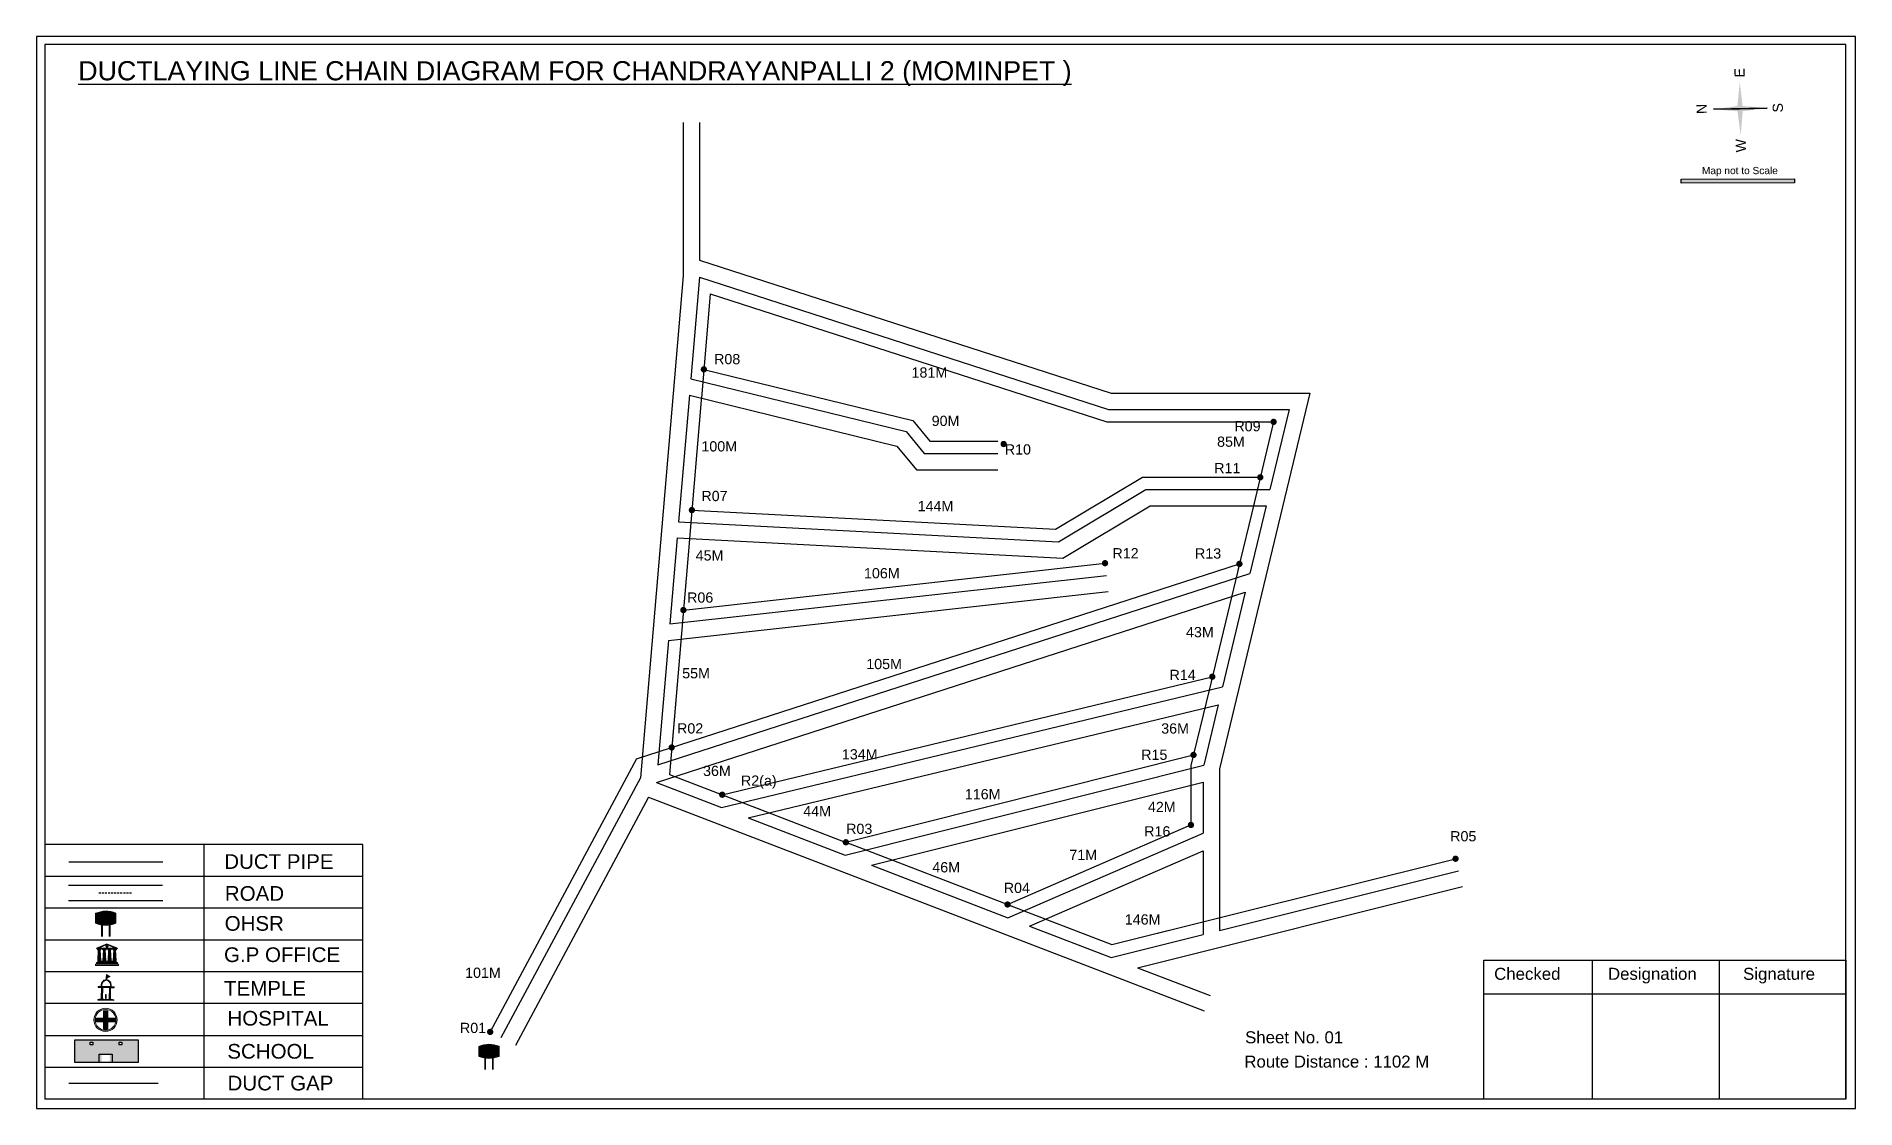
# Model space of a CAD drawing. Header units: inches. Extents: x -117 to 51867, y -12715 to 3423.
# Drawn here: x 1601 to 2491, y -9499 to -8975 of the extents above; entities that cross this region are included whole.
import ezdxf

# ---------------------------------------------------------------- set-up
doc = ezdxf.new("R2010")
doc.units = ezdxf.units.IN
doc.header["$MEASUREMENT"] = 0
doc.linetypes.add('DASHEDX2', pattern=[1.5, 1, -0.5])
for name, color, linetype in [('LANDMARK', 7, 'Continuous'), ('OHT', 7, 'Continuous'), ('pipe', 5, 'Continuous')]:
    doc.layers.add(name, color=color, linetype=linetype)
doc.styles.get("Standard").update_dxf_attribs({"font": 'arial.ttf'})

msp = doc.modelspace()

# ---------------------------------------------------------------- texts
at = {"color": 242, "true_color": 0xcd2027}
msp.add_text('%%UDUCTLAYING LINE CHAIN DIAGRAM FOR CHANDRAYANPALLI 2 (MOMINPET )', height=9.375, dxfattribs=at).set_placement((1621.03, -8996.41))
for s, p in [('E', (2436.39, -8995.01)), ('S', (2455.1, -9012.11)), ('N', (2417.81, -9012.85)), ('W', (2437.04, -9031.6))]:
    msp.add_text(s, height=4.95, rotation=91.00631).set_placement(p)
for s, height, p in [('Map not to Scale', 3.5424, (2415.48, -9042.3)), ('R08', 5, (1932.12, -9135.27)), ('181M', 5, (2028.74, -9141.83)), ('90M', 5, (2038.59, -9165.48)), ('R09', 5, (2186.71, -9168.07)), ('100M', 5, (1925.91, -9177.95)), ('R10', 5, (2074.37, -9179.46)), ('85M', 5, (2178.24, -9175.66)), ('R11', 5, (2176.85, -9188.61)), ('R07', 5, (1925.91, -9202.23)), ('144M', 5, (2031.73, -9207.2)), ('45M', 5, (1923.12, -9231.31)), ('R12', 5, (2127.04, -9230.25)), ('R13', 5, (2167.43, -9230.34)), ('106M', 5, (2005.47, -9240.01)), ('R06', 5, (1918.92, -9251.9)), ('43M', 5, (2163.03, -9268.82)), ('55M', 5, (1916.52, -9288.93)), ('105M', 5, (2006.59, -9284.43)), ('R14', 5, (2154.97, -9289.76)), ('R02', 5, (1913.99, -9315.92)), ('36M', 5, (2150.91, -9315.95)), ('134M', 5, (1994.67, -9328.6)), ('R15', 5, (2141.12, -9328.81)), ('36M', 5, (1926.73, -9336.7)), ('R2(a)', 5, (1945.27, -9341.47)), ('116M', 5, (2054.82, -9348.11)), ('44M', 5, (1975.75, -9356.43)), ('42M', 5, (2144.39, -9354.34)), ('R03', 5, (1996.74, -9365.05)), ('R16', 5, (2142.58, -9366.29)), ('R05', 5, (2292.3, -9368.67)), ('71M', 5, (2105.95, -9377.79)), ('DUCT PIPE', 7.178, (1692.45, -9382.14)), ('46M', 5, (2038.9, -9383.86)), ('ROAD ', 7.178, (1692.76, -9397.75)), ('R04', 5, (2073.86, -9393.93)), ('OHSR', 7.178, (1692.67, -9412.41)), ('146M', 5, (2133.08, -9409.37)), ('G.P OFFICE', 7.178, (1692.34, -9427.71)), ('101M', 5, (1810.3, -9435.45)), ('Checked', 5.886, (2313.81, -9436.42)), ('Designation', 5.886, (2369.51, -9436.42)), ('Signature', 5.886, (2435.61, -9436.42)), ('TEMPLE', 7.178, (1692.33, -9444.12)), ('HOSPITAL', 7.178, (1694.01, -9458.8)), ('R01', 5, (1807.77, -9462.44)), ('Sheet No. 01', 5.886, (2191.95, -9467.48)), ('SCHOOL', 7.178, (1693.96, -9474.97)), ('Route Distance : 1102 M', 5.886, (2191.58, -9479.35)), ('DUCT GAP', 7.178, (1694.06, -9490.52))]:
    msp.add_text(s, height=height).set_placement(p)

# ---------------------------------------------------------------- blocks, each defined once
blk = doc.blocks.new('OHT')
at = {"linetype": 'Continuous', "lineweight": 0, "true_color": 0x0ffffc}
blk.add_hatch(color=4, dxfattribs=at).paths.add_polyline_path([(0.012, 1), (0, 1, 0.101323), (-0.4, 0.916), (-0.4, 0.525, 0.194075), (0.399, 0.521), (0.399, 0.921, 0.097877)])
at = {"color": 4, "linetype": 'Continuous', "lineweight": 0, "true_color": 0x0ffffc, "flags": 128}
for points in [[(-0.4, 0.525), (-0.4, 0.916)], [(0.399, 0.521), (0.399, 0.921)]]:
    blk.add_lwpolyline(points, dxfattribs=at)
at = {"color": 4, "linetype": 'Continuous', "lineweight": 0, "true_color": 0x0ffffc, "const_width": 0.075, "flags": 128}
for points in [[(-0.15, 0), (-0.15, 0.475)], [(0.15, 0), (0.15, 0.473)]]:
    blk.add_lwpolyline(points, dxfattribs=at)
at = {"color": 4, "linetype": 'Continuous', "lineweight": 0, "true_color": 0x0ffffc}
for centre, radius, start, end in [((0.006, -0.019), 1.019, 67.31091, 113.47108), ((0.004, 1.513), 1.068, 247.76824, 291.70073)]:
    blk.add_arc(centre, radius, start, end, dxfattribs=at)
blk = doc.blocks.new('Government_Office')
at = {"linetype": 'Continuous', "lineweight": 0, "true_color": 0xff0000}
h = blk.add_hatch(color=1, dxfattribs=at)
h.paths.add_polyline_path([(0.44, 0.72), (0.45, 0.75), (0, 0.93), (-0.45, 0.75), (-0.44, 0.72)])
h.paths.add_polyline_path([(0.355, 0.75), (-0.355, 0.75), (0, 0.9)], flags=16)
h.paths.add_polyline_path([(0, 0.778, -1), (0, 0.872, -1)], flags=0)
h = blk.add_hatch(color=1, dxfattribs=at)
edge = h.paths.add_edge_path()
edge.add_arc((0, 0.825), 0.0467, 90, 270)
edge.add_arc((0, 0.825), 0.0467, 270, 450)
for points in [[(-0.5, 0.05), (0.5, 0.05), (0.5, 0), (-0.5, 0)], [(-0.45, 0.075), (-0.45, 0.12), (0.45, 0.12), (0.45, 0.075)], [(-0.4, 0.14), (-0.4, 0.18), (0.4, 0.18), (0.4, 0.14)]]:
    blk.add_hatch(color=1, dxfattribs=at).paths.add_polyline_path(points)
h = blk.add_hatch(color=1, dxfattribs=at)
edge = h.paths.add_edge_path()
edge.add_line((-0.27, 0.195), (-0.295, 0.675))
edge.add_line((-0.295, 0.675), (-0.29, 0.675))
edge.add_arc((-0.278, 0.688), 0.0176, 225.30401, 441.56588)
edge.add_line((-0.275, 0.705), (-0.395, 0.705))
edge.add_arc((-0.392, 0.688), 0.0176, 98.43412, 314.69599)
edge.add_line((-0.38, 0.675), (-0.375, 0.675))
edge.add_line((-0.375, 0.675), (-0.4, 0.195))
edge.add_line((-0.4, 0.195), (-0.27, 0.195))
h = blk.add_hatch(color=1, dxfattribs=at)
edge = h.paths.add_edge_path()
edge.add_line((-0.047, 0.195), (-0.072, 0.675))
edge.add_line((-0.072, 0.675), (-0.067, 0.675))
edge.add_arc((-0.054, 0.688), 0.0176, 225.30401, 441.56588)
edge.add_line((-0.052, 0.705), (-0.172, 0.705))
edge.add_arc((-0.169, 0.688), 0.0176, 98.43412, 314.69599)
edge.add_line((-0.157, 0.675), (-0.152, 0.675))
edge.add_line((-0.152, 0.675), (-0.177, 0.195))
edge.add_line((-0.177, 0.195), (-0.047, 0.195))
h = blk.add_hatch(color=1, dxfattribs=at)
edge = h.paths.add_edge_path()
edge.add_line((0.177, 0.195), (0.152, 0.675))
edge.add_line((0.152, 0.675), (0.157, 0.675))
edge.add_arc((0.169, 0.688), 0.0176, 225.30401, 441.56588)
edge.add_line((0.172, 0.705), (0.052, 0.705))
edge.add_arc((0.054, 0.688), 0.0176, 98.43412, 314.69599)
edge.add_line((0.067, 0.675), (0.072, 0.675))
edge.add_line((0.072, 0.675), (0.047, 0.195))
edge.add_line((0.047, 0.195), (0.177, 0.195))
h = blk.add_hatch(color=1, dxfattribs=at)
edge = h.paths.add_edge_path()
edge.add_line((0.4, 0.195), (0.375, 0.675))
edge.add_line((0.375, 0.675), (0.38, 0.675))
edge.add_arc((0.392, 0.688), 0.0176, 225.30401, 441.56588)
edge.add_line((0.395, 0.705), (0.275, 0.705))
edge.add_arc((0.278, 0.688), 0.0176, 98.43412, 314.69599)
edge.add_line((0.29, 0.675), (0.295, 0.675))
edge.add_line((0.295, 0.675), (0.27, 0.195))
edge.add_line((0.27, 0.195), (0.4, 0.195))
at = {"color": 1, "linetype": 'Continuous', "lineweight": 0, "true_color": 0xff0000, "flags": 128}
for points in [[(-0.45, 0.75), (-0.44, 0.72), (0.44, 0.72), (0.45, 0.75), (0, 0.93)], [(-0.355, 0.75), (0.355, 0.75), (0, 0.9)], [(-0.5, 0.05), (0.5, 0.05), (0.5, 0), (-0.5, 0)], [(-0.45, 0.075), (-0.45, 0.12), (0.45, 0.12), (0.45, 0.075)], [(-0.4, 0.14), (-0.4, 0.18), (0.4, 0.18), (0.4, 0.14)]]:
    blk.add_lwpolyline(points, close=True, dxfattribs=at)
for points in [[(0, 0.872, 1), (0, 0.778, 1)], [(-0.27, 0.195), (-0.295, 0.675), (-0.29, 0.675, 1.379694), (-0.275, 0.705), (-0.395, 0.705, 1.379694), (-0.38, 0.675), (-0.375, 0.675), (-0.4, 0.195)], [(-0.047, 0.195), (-0.072, 0.675), (-0.067, 0.675, 1.379694), (-0.052, 0.705), (-0.172, 0.705, 1.379694), (-0.157, 0.675), (-0.152, 0.675), (-0.177, 0.195)], [(0.177, 0.195), (0.152, 0.675), (0.157, 0.675, 1.379694), (0.172, 0.705), (0.052, 0.705, 1.379694), (0.067, 0.675), (0.072, 0.675), (0.047, 0.195)], [(0.4, 0.195), (0.375, 0.675), (0.38, 0.675, 1.379694), (0.395, 0.705), (0.275, 0.705, 1.379694), (0.29, 0.675), (0.295, 0.675), (0.27, 0.195)]]:
    blk.add_lwpolyline(points, format="xyb", close=True, dxfattribs=at)
blk = doc.blocks.new('Temple')
at = {"linetype": 'Continuous', "lineweight": 0, "true_color": 0xff0000}
h = blk.add_hatch(color=1, dxfattribs=at)
edge = h.paths.add_edge_path()
edge.add_line((0.175, 0.49), (0.225, 0.49))
edge.add_line((0.225, 0.49), (0.225, 0.497))
edge.add_line((0.225, 0.497), (0.307, 0.497))
edge.add_line((0.307, 0.497), (0.307, 0.533))
edge.add_line((0.307, 0.533), (0.257, 0.533))
edge.add_line((0.257, 0.533), (0.257, 0.54))
edge.add_line((0.257, 0.54), (0.2, 0.54))
edge.add_spline(control_points=[(0.2, 0.54), (0.2, 0.589), (0.19, 0.638), (0.142, 0.743), (0.092, 0.79), (0.027, 0.805), (0.02, 0.806), (0.012, 0.806)], knot_values=[4.712389, 4.712389, 4.712389, 4.712389, 5.278166, 5.278166, 6.117402, 6.117402, 6.223801, 6.223801, 6.223801, 6.223801], degree=3, periodic=0)
edge.add_line((0.012, 0.806), (0.012, 0.79))
edge.add_line((0.012, 0.79), (-0.012, 0.79))
edge.add_line((-0.012, 0.79), (-0.012, 0.806))
edge.add_spline(control_points=[(-0.012, 0.806), (-0.055, 0.802), (-0.096, 0.781), (-0.171, 0.699), (-0.197, 0.628), (-0.2, 0.55), (-0.2, 0.545), (-0.2, 0.54)], knot_values=[6.343965, 6.343965, 6.343965, 6.343965, 6.956638, 6.956638, 7.795874, 7.795874, 7.853982, 7.853982, 7.853982, 7.853982], degree=3, periodic=0)
edge.add_line((-0.2, 0.54), (-0.257, 0.54))
edge.add_line((-0.257, 0.54), (-0.257, 0.533))
edge.add_line((-0.257, 0.533), (-0.307, 0.533))
edge.add_line((-0.307, 0.533), (-0.307, 0.497))
edge.add_line((-0.307, 0.497), (-0.225, 0.497))
edge.add_line((-0.225, 0.497), (-0.225, 0.49))
edge.add_line((-0.225, 0.49), (-0.175, 0.49))
edge.add_line((-0.175, 0.49), (-0.175, 0.07))
edge.add_arc((-0.205, 0.07), 0.03, -90, 0, ccw=False)
edge.add_line((-0.205, 0.04), (-0.257, 0.04))
edge.add_line((-0.257, 0.04), (-0.257, 0.033))
edge.add_line((-0.257, 0.033), (-0.307, 0.033))
edge.add_line((-0.307, 0.033), (-0.307, 0))
edge.add_line((-0.307, 0), (0.307, 0))
edge.add_line((0.307, 0), (0.307, 0.033))
edge.add_line((0.307, 0.033), (0.257, 0.033))
edge.add_line((0.257, 0.033), (0.257, 0.04))
edge.add_line((0.257, 0.04), (0.205, 0.04))
edge.add_arc((0.205, 0.07), 0.03, 180, 270, ccw=False)
edge.add_line((0.175, 0.07), (0.175, 0.49))
h.paths.add_polyline_path([(0.125, 0.07, -0.414214), (0.095, 0.04), (0.05, 0.04), (0.05, 0.033), (-0.05, 0.033), (-0.05, 0.04), (-0.095, 0.04, -0.414214), (-0.125, 0.07), (-0.125, 0.497), (0.125, 0.497)], flags=16)
edge = h.paths.add_edge_path(flags=16)
edge.add_ellipse((0, 0.54), major_axis=(0, 0.242), ratio=0.722808, start_angle=270, end_angle=450, ccw=False)
edge.add_line((0.175, 0.54), (-0.175, 0.54))
h.paths.add_polyline_path([(0.012, 0.23), (0.012, 0.07), (-0.012, 0.07), (-0.012, 0.23)], flags=0)
h = blk.add_hatch(color=1, dxfattribs=at)
edge = h.paths.add_edge_path()
edge.add_line((0.012, 0.857), (0, 0.85))
edge.add_line((0, 0.85), (-0.003, 0.925))
edge.add_line((-0.003, 0.925), (-0.012, 0.925))
edge.add_line((-0.012, 0.925), (-0.012, 0.806))
edge.add_spline(control_points=[(-0.012, 0.806), (-0.004, 0.807), (0.004, 0.807), (0.012, 0.806)], knot_values=[6.223801, 6.223801, 6.223801, 6.223801, 6.343965, 6.343965, 6.343965, 6.343965], degree=3, periodic=0)
edge.add_line((0.012, 0.806), (0.012, 0.857))
h = blk.add_hatch(color=1, dxfattribs=at)
edge = h.paths.add_edge_path()
edge.add_line((0.012, 0.79), (0.012, 0.806))
edge.add_spline(control_points=[(0.012, 0.806), (0.004, 0.807), (-0.004, 0.807), (-0.012, 0.806)], knot_values=[6.223801, 6.223801, 6.223801, 6.223801, 6.343965, 6.343965, 6.343965, 6.343965], degree=3, periodic=0)
edge.add_line((-0.012, 0.806), (-0.012, 0.79))
edge.add_line((-0.012, 0.79), (0.012, 0.79))
at = {"linetype": 'Continuous', "lineweight": 0, "true_color": 0xe66000}
blk.add_hatch(color=32, dxfattribs=at).paths.add_polyline_path([(-0.006, 1), (0.147, 0.931), (0, 0.85)])
at = {"color": 1, "linetype": 'Continuous', "lineweight": 0, "true_color": 0xff0000, "flags": 128}
for points in [[(0.012, 0.925), (-0.012, 0.925), (-0.012, 0.79), (0.012, 0.79)], [(0.012, 0.23), (-0.012, 0.23), (-0.012, 0.07), (0.012, 0.07)]]:
    blk.add_lwpolyline(points, close=True, dxfattribs=at)
at = {"color": 32, "linetype": 'Continuous', "lineweight": 0, "true_color": 0xe66000, "flags": 128}
blk.add_lwpolyline([(-0.006, 1), (0.147, 0.931), (0, 0.85), (-0.006, 1)], dxfattribs=at)
at = {"color": 1, "linetype": 'Continuous', "lineweight": 0, "true_color": 0xff0000, "flags": 128}
blk.add_lwpolyline([(0.2, 0.54), (0.257, 0.54), (0.257, 0.533), (0.307, 0.533), (0.307, 0.497), (0.225, 0.497), (0.225, 0.49), (0.175, 0.49), (0.175, 0.07, 0.414214), (0.205, 0.04), (0.257, 0.04), (0.257, 0.033), (0.307, 0.033), (0.307, 0), (-0.307, 0), (-0.307, 0.033), (-0.257, 0.033), (-0.257, 0.04), (-0.205, 0.04, 0.414214), (-0.175, 0.07), (-0.175, 0.49), (-0.225, 0.49), (-0.225, 0.497), (-0.307, 0.497), (-0.307, 0.533), (-0.257, 0.533), (-0.257, 0.54), (-0.2, 0.54)], format="xyb", dxfattribs=at)
blk.add_lwpolyline([(-0.175, 0.54), (0.175, 0.54)], dxfattribs=at)
blk.add_lwpolyline([(0.125, 0.497), (0.125, 0.07, -0.414214), (0.095, 0.04), (0.05, 0.04), (0.05, 0.033), (-0.05, 0.033), (-0.05, 0.04), (-0.095, 0.04, -0.414214), (-0.125, 0.07), (-0.125, 0.497)], format="xyb", close=True, dxfattribs=at)
at = {"color": 1, "linetype": 'Continuous', "lineweight": 0, "true_color": 0xff0000}
blk.add_ellipse((0, 0.54), major_axis=(0, 0.242), ratio=0.722808, start_param=4.712389, end_param=7.853982, dxfattribs=at)
blk.add_open_spline([(0.2, 0.54), (0.2, 0.589), (0.19, 0.638), (0.142, 0.743), (0.092, 0.79), (-0.023, 0.816), (-0.085, 0.794), (-0.171, 0.699), (-0.197, 0.628), (-0.2, 0.55), (-0.2, 0.545), (-0.2, 0.54)], degree=3, knots=[4.712389, 4.712389, 4.712389, 4.712389, 5.278166, 5.278166, 6.117402, 6.117402, 6.956638, 6.956638, 7.795874, 7.795874, 7.853982, 7.853982, 7.853982, 7.853982], dxfattribs=at)
blk = doc.blocks.new('*U39')
at = {"color": 0, "linetype": 'DASHEDX2', "transparency": 16777216}
blk.add_line((-8.22, 0), (8.01, 0), dxfattribs=at)
blk = doc.blocks.new('Hospital')
at = {"linetype": 'Continuous', "lineweight": 0, "true_color": 0x000000}
h = blk.add_hatch(color=18, dxfattribs=at)
h.paths.add_polyline_path([(-0.5, 0, 1), (0.5, 0, 1)])
h.paths.add_polyline_path([(0.446, 0, -1), (-0.446, 0, -1)], flags=16)
at = {"linetype": 'Continuous', "true_color": 0xff0000}
blk.add_hatch(color=1, dxfattribs=at).paths.add_polyline_path([(-0.394, 0.08), (-0.08, 0.08), (-0.08, 0.394), (0.08, 0.394), (0.08, 0.08), (0.394, 0.08), (0.394, -0.08), (0.08, -0.08), (0.08, -0.394), (-0.08, -0.394), (-0.08, -0.08), (-0.394, -0.08)])
at = {"color": 1, "linetype": 'Continuous', "true_color": 0xff0000, "flags": 128}
blk.add_lwpolyline([(-0.394, 0.08), (-0.08, 0.08), (-0.08, 0.394), (0.08, 0.394), (0.08, 0.08), (0.394, 0.08), (0.394, -0.08), (0.08, -0.08), (0.08, -0.394), (-0.08, -0.394), (-0.08, -0.08), (-0.394, -0.08)], close=True, dxfattribs=at)
at = {"color": 18, "linetype": 'Continuous', "lineweight": 0, "true_color": 0x000000}
for radius in [0.5, 0.446]:
    blk.add_circle((0, 0), radius, dxfattribs=at)

# ---------------------------------------------------------------- hatches: boundary and pattern name
at = {"true_color": 0x0093dd}
h = msp.add_hatch(color=142, dxfattribs=at)
h.dxf.hatch_style = 1
h.paths.add_polyline_path([(2405.3, -9044.8), (2405.31, -9046.64), (2460.81, -9046.52), (2460.81, -9044.67)])
at = {"ltscale": 0.5}
h = msp.add_hatch(color=5, dxfattribs=at)
h.dxf.hatch_style = 1
h.paths.add_polyline_path([(1928.68, -9137.79, 1), (1925.56, -9137.79, 1)])
h = msp.add_hatch(color=5, dxfattribs=at)
h.dxf.hatch_style = 1
h.paths.add_polyline_path([(2207.46, -9163.47, 1), (2204.34, -9163.47, 1)])
h = msp.add_hatch(color=5, dxfattribs=at)
h.dxf.hatch_style = 1
h.paths.add_polyline_path([(2075.39, -9174.31, 1), (2072.27, -9174.31, 1)])
h = msp.add_hatch(color=5, dxfattribs=at)
h.dxf.hatch_style = 1
h.paths.add_polyline_path([(2200.93, -9190.6, 1), (2197.81, -9190.6, 1)])
h = msp.add_hatch(color=5, dxfattribs=at)
h.dxf.hatch_style = 1
h.paths.add_polyline_path([(1922.82, -9206.64, 1), (1919.7, -9206.64, 1)])
h = msp.add_hatch(color=5, dxfattribs=at)
h.dxf.hatch_style = 1
h.paths.add_polyline_path([(2124.97, -9232.61, 1), (2121.85, -9232.61, 1)])
h = msp.add_hatch(color=5, dxfattribs=at)
h.dxf.hatch_style = 1
h.paths.add_polyline_path([(2190.74, -9232.95, 1), (2187.62, -9232.95, 1)])
h = msp.add_hatch(color=5, dxfattribs=at)
h.dxf.hatch_style = 1
h.paths.add_polyline_path([(1918.66, -9255.55, 1), (1915.54, -9255.55, 1)])
h = msp.add_hatch(color=5, dxfattribs=at)
h.dxf.hatch_style = 1
h.paths.add_polyline_path([(2177.47, -9288.14, 1), (2174.35, -9288.14, 1)])
h = msp.add_hatch(color=5, dxfattribs=at)
h.dxf.hatch_style = 1
h.paths.add_polyline_path([(1912.94, -9322.76, 1), (1909.82, -9322.76, 1)])
h = msp.add_hatch(color=5, dxfattribs=at)
h.dxf.hatch_style = 1
h.paths.add_polyline_path([(2168.26, -9326.41, 1), (2165.14, -9326.41, 1)])
h = msp.add_hatch(color=5, dxfattribs=at)
h.dxf.hatch_style = 1
h.paths.add_polyline_path([(1937.67, -9345.86, 1), (1934.55, -9345.86, 1)])
h = msp.add_hatch(color=5, dxfattribs=at)
h.dxf.hatch_style = 1
h.paths.add_polyline_path([(2167.01, -9360.66, 1), (2163.89, -9360.66, 1)])
h = msp.add_hatch(color=5, dxfattribs=at)
h.dxf.hatch_style = 1
h.paths.add_polyline_path([(1998.17, -9369.13, 1), (1995.05, -9369.13, 1)])
h = msp.add_hatch(color=5, dxfattribs=at)
h.dxf.hatch_style = 1
h.paths.add_polyline_path([(2296.48, -9377.2, 1), (2293.36, -9377.2, 1)])
h = msp.add_hatch(color=5, dxfattribs=at)
h.dxf.hatch_style = 1
h.paths.add_polyline_path([(2077.26, -9399.57, 1), (2074.14, -9399.57, 1)])
h = msp.add_hatch(color=5, dxfattribs=at)
h.dxf.hatch_style = 1
h.paths.add_polyline_path([(1824.13, -9461.89, 1), (1821.01, -9461.89, 1)])
at = {"true_color": 0xc8c92d}
h = msp.add_hatch(color=52, dxfattribs=at)
h.dxf.hatch_style = 1
h.paths.add_polyline_path([(1625.49, -9465.73), (1619.33, -9465.73), (1619.33, -9476.82), (1625.49, -9476.82)])
h.paths.add_polyline_path([(1650.34, -9465.73), (1644.18, -9465.73), (1644.18, -9476.82), (1650.34, -9476.82)])
at = {"true_color": 0x293189}
h = msp.add_hatch(color=177, dxfattribs=at)
h.dxf.hatch_style = 1
h.paths.add_polyline_path([(1644.18, -9465.73), (1625.49, -9465.73), (1625.49, -9476.82), (1632.5, -9476.82), (1632.5, -9473.19), (1636.36, -9473.19), (1636.36, -9476.82), (1644.18, -9476.82)])
h.paths.add_polyline_path([(1628.16, -9468.2), (1626.79, -9468.2), (1626.79, -9466.94), (1628.16, -9466.94)], flags=16)
h.paths.add_polyline_path([(1641.04, -9468.2), (1641.04, -9466.94), (1642.41, -9466.94), (1642.41, -9468.2)], flags=16)

# ---------------------------------------------------------------- linework, layer by layer
for p, q in [((1916.93, -9017.08), (1916.93, -9092.74)), ((1924.93, -9017.08), (1924.93, -9084.33)), ((2447.37, -9010.09), (2421.07, -9010.56)), ((2421.07, -9010.56), (2447.37, -9010.09)), ((2447.37, -9010.09), (2421.07, -9010.56)), ((2434.24, -9010.32), (2447.37, -9010.09)), ((1924.93, -9084.33), (2126.43, -9149.47)), ((1916.96, -9092.06), (1896.07, -9337.57)), ((1924.93, -9092.74), (1920.71, -9142.4)), ((1924.93, -9092.74), (2125.17, -9157.47)), ((1920.02, -9150.47), (1914.76, -9212.31)), ((1920.02, -9150.47), (2021.57, -9175.31)), ((1920.71, -9142.4), (2026.04, -9168.17)), ((2126.43, -9149.47), (2223.67, -9149.47)), ((2223.67, -9149.47), (2179.45, -9333.27)), ((2125.17, -9157.47), (2213.51, -9157.47)), ((2213.51, -9157.47), (2204.1, -9196.6)), ((2026.04, -9168.17), (2034.94, -9178.9)), ((2021.57, -9175.31), (2031.18, -9186.9)), ((2034.94, -9178.9), (2071.04, -9178.9)), ((2031.18, -9186.9), (2071.04, -9186.9)), ((2100.71, -9222.1), (2143.35, -9196.6)), ((2143.35, -9196.6), (2204.1, -9196.6)), ((1914.76, -9212.31), (2100.71, -9222.1)), ((2102.72, -9230.21), (2145.56, -9204.6)), ((2145.56, -9204.6), (2202.18, -9204.6)), ((2202.18, -9204.6), (2194.23, -9237.63)), ((1914.08, -9220.28), (1910.5, -9262.32)), ((1914.08, -9220.28), (2102.72, -9230.21)), ((1904.63, -9331.25), (2194.23, -9237.63)), ((1910.5, -9262.32), (2124.07, -9238.58)), ((1903.9, -9339.89), (2192.04, -9246.74)), ((1909.81, -9270.45), (2124.96, -9246.53)), ((2192.04, -9246.74), (2180.88, -9293.11)), ((1909.81, -9270.45), (1904.63, -9331.25)), ((1935.7, -9352.13), (2180.88, -9293.11)), ((1948.86, -9357.19), (2178.78, -9301.85)), ((2178.78, -9301.85), (2171.68, -9331.35)), ((1896.07, -9337.57), (1827.86, -9464.73)), ((1996.23, -9375.42), (2171.68, -9331.35)), ((2179.45, -9333.27), (2179.45, -9412.23)), ((1903.9, -9339.89), (1935.7, -9352.13)), ((2009.2, -9380.41), (2171.45, -9339.65)), ((2171.45, -9339.65), (2171.45, -9364.6)), ((1900.09, -9347), (1834.91, -9468.51)), ((1900.09, -9347), (2171.94, -9451.6)), ((1948.86, -9357.19), (1996.23, -9375.42)), ((1604.65, -9370.29), (1604.65, -9493.51)), ((1682.41, -9370.29), (1682.41, -9494.72)), ((2075.83, -9406.05), (2171.45, -9364.6)), ((2009.2, -9380.41), (2075.83, -9406.05)), ((2086.49, -9410.15), (2171.45, -9373.32)), ((2171.45, -9373.32), (2171.45, -9414.23)), ((1760.18, -9385.85), (1604.65, -9385.85)), ((1616.3, -9390.14), (1662.19, -9390.14)), ((2139.36, -9430.49), (2298.31, -9390.79)), ((2179.45, -9412.23), (2296.38, -9383.02)), ((1616.3, -9397.66), (1662.42, -9397.66)), ((1760.18, -9401.4), (1604.65, -9401.4)), ((1760.18, -9416.95), (1604.65, -9416.95)), ((2086.49, -9410.15), (2126.37, -9425.49)), ((2126.37, -9425.49), (2171.45, -9414.23)), ((1760.18, -9432.51), (1604.65, -9432.51)), ((2139.36, -9430.49), (2174.81, -9444.13)), ((1760.18, -9448.06), (1604.65, -9448.06)), ((1604.65, -9463.61), (1760.18, -9463.61)), ((1604.65, -9479.17), (1760.18, -9479.17)), ((1604.64, -9493.74), (1604.64, -9494.7)), ((1604.65, -9493.51), (1604.65, -9494.72)), ((1760.18, -9494.72), (1604.65, -9494.72))]:
    msp.add_line(p, q)
at = {"color": 1}
msp.add_line((2421.07, -9010.56), (2434.23, -9010.32), dxfattribs=at)
at = {"color": 242, "true_color": 0xcd2027}
for p, q in [((2361.71, -9426.87), (2361.71, -9494.76)), ((2423.91, -9426.87), (2423.91, -9494.76)), ((2308.74, -9443.32), (2485.96, -9443.32))]:
    msp.add_line(p, q, dxfattribs=at)
for points in [[(1600.53, -8974.92), (1600.53, -9499.41), (2490.67, -9499.41), (2490.67, -8974.92)], [(1604.64, -8978.93), (1604.64, -9494.7), (2485.96, -9494.7), (2485.96, -8978.93)], [(1650.41, -9465.73), (1650.41, -9476.82), (1619.33, -9476.82), (1619.33, -9465.73)], [(1628.16, -9466.94), (1628.16, -9468.2), (1626.79, -9468.2), (1626.79, -9466.94)], [(1641.04, -9468.2), (1641.04, -9466.94), (1642.41, -9466.94), (1642.41, -9468.2)]]:
    msp.add_lwpolyline(points, close=True)
at = {"color": 142, "true_color": 0x0093dd}
msp.add_lwpolyline([(2460.81, -9046.52), (2405.31, -9046.64), (2405.3, -9044.8), (2460.81, -9044.67), (2460.81, -9046.52)], dxfattribs=at)
for points in [[(1760.18, -9494.72), (1760.18, -9370.29), (1604.65, -9370.29)], [(1631.17, -9476.82), (1631.17, -9472.72), (1637.69, -9472.72), (1637.69, -9476.82)]]:
    msp.add_lwpolyline(points)
at = {"color": 242, "true_color": 0xcd2027}
msp.add_lwpolyline([(2485.96, -9494.76), (2308.74, -9494.76), (2308.74, -9426.87), (2485.96, -9426.87)], close=True, dxfattribs=at)
for points in [[(2435.52, -9010.29), (2432.7, -9010.34), (2433.99, -8997.18)], [(2435.52, -9010.29), (2432.7, -9010.34), (2433.99, -8997.18)], [(2435.52, -9010.29), (2432.7, -9010.34), (2434.45, -9023.47)], [(2435.52, -9010.29), (2432.7, -9010.34), (2434.45, -9023.47)], [(2434.26, -9011.62), (2434.21, -9008.8), (2447.37, -9010.09)], [(2434.26, -9011.62), (2434.21, -9008.8), (2447.37, -9010.09)]]:
    msp.add_solid(points)
at = {"color": 1}
msp.add_solid([(2434.26, -9011.62), (2434.21, -9008.8), (2421.07, -9010.56)], dxfattribs=at)
msp.add_solid([(2434.26, -9011.62), (2434.21, -9008.8), (2421.07, -9010.56)], dxfattribs=at)
at = {"layer": 'OHT', "color": 5}
msp.add_line((1616.47, -9378.76), (1662.36, -9378.76), dxfattribs=at)
at = {"layer": 'OHT', "color": 1}
msp.add_line((1616.47, -9486.95), (1660.07, -9486.95), dxfattribs=at)
at = {"layer": 'pipe'}
for p, q in [((1930.27, -9100.77), (1925.92, -9151.91)), ((1930.27, -9100.77), (2124.23, -9163.47)), ((1927.12, -9137.79), (2029.39, -9162.81)), ((1926, -9150.98), (1920.07, -9220.6)), ((2029.39, -9162.81), (2037.76, -9172.9)), ((2124.23, -9163.47), (2205.9, -9163.47)), ((2205.9, -9163.47), (2196, -9204.6)), ((2037.76, -9172.9), (2071.04, -9172.9)), ((2099.2, -9216.01), (2141.69, -9190.6)), ((2141.69, -9190.6), (2199.37, -9190.6)), ((2196.34, -9203.2), (2188.4, -9236.22)), ((1921.26, -9206.64), (2099.2, -9216.01)), ((1920.06, -9220.79), (1911.38, -9322.76)), ((1894.23, -9328.3), (2189.18, -9232.95)), ((1917.1, -9255.55), (2123.41, -9232.61)), ((2189.18, -9232.95), (2174.33, -9294.69)), ((1915.79, -9270.95), (1910.26, -9335.91)), ((1936.11, -9345.86), (2175.91, -9288.14)), ((2174.33, -9294.69), (2165.45, -9331.61)), ((1894.23, -9328.3), (1822.57, -9461.89)), ((1996.61, -9369.13), (2166.7, -9326.41)), ((1910.26, -9335.91), (1959.13, -9354.71)), ((2165.45, -9331.61), (2165.45, -9360.66)), ((1951.01, -9351.59), (1998.38, -9369.82)), ((2075.7, -9399.57), (2165.45, -9360.66)), ((1996.61, -9369.13), (2077.99, -9400.45)), ((2126.75, -9419.21), (2294.92, -9377.2)), ((2075.7, -9399.57), (2126.75, -9419.21)), ((2126.75, -9419.21), (2169.99, -9408.41))]:
    msp.add_line(p, q, dxfattribs=at)

# ---------------------------------------------------------------- block references
at = {"linetype": 'DASHEDX2'}
msp.add_blockref('*U39', (1639.3, -9393.9), dxfattribs=at)
at = {"layer": 'LANDMARK'}
for name, p, xscale, yscale, zscale in [('Government_Office', (1635.06, -9429.36), 11.32114773247135, 11.32114773247135, 11.32114773247135), ('Hospital', (1634.38, -9456.02), 11.41772014427468, 11.41772014427468, 11.41772014427468)]:
    msp.add_blockref(name, p, dxfattribs=dict(at, xscale=xscale, yscale=yscale, zscale=zscale))
at = {"layer": 'LANDMARK', "xscale": 12.62452535729322, "yscale": 12.62452535729322, "zscale": 12.62452535729322, "rotation": 358.3713438591284}
msp.add_blockref('Temple', (1634.49, -9446.49), dxfattribs=at)
at = {"layer": 'OHT', "xscale": 12.45189723782068, "yscale": 12.45189723782068, "zscale": 12.45189723782068}
for p in [(1634.47, -9415.26), (1821.98, -9480.38)]:
    msp.add_blockref('OHT', p, dxfattribs=at)

msp.set_redraw_order([(e.dxf.handle, doc.entitydb.next_handle()) for e in msp.query("TEXT MTEXT ATTDEF DIMENSION ARC_DIMENSION")])  # texts and dimensions are drawn at this point

doc.saveas('drawing.dxf')
